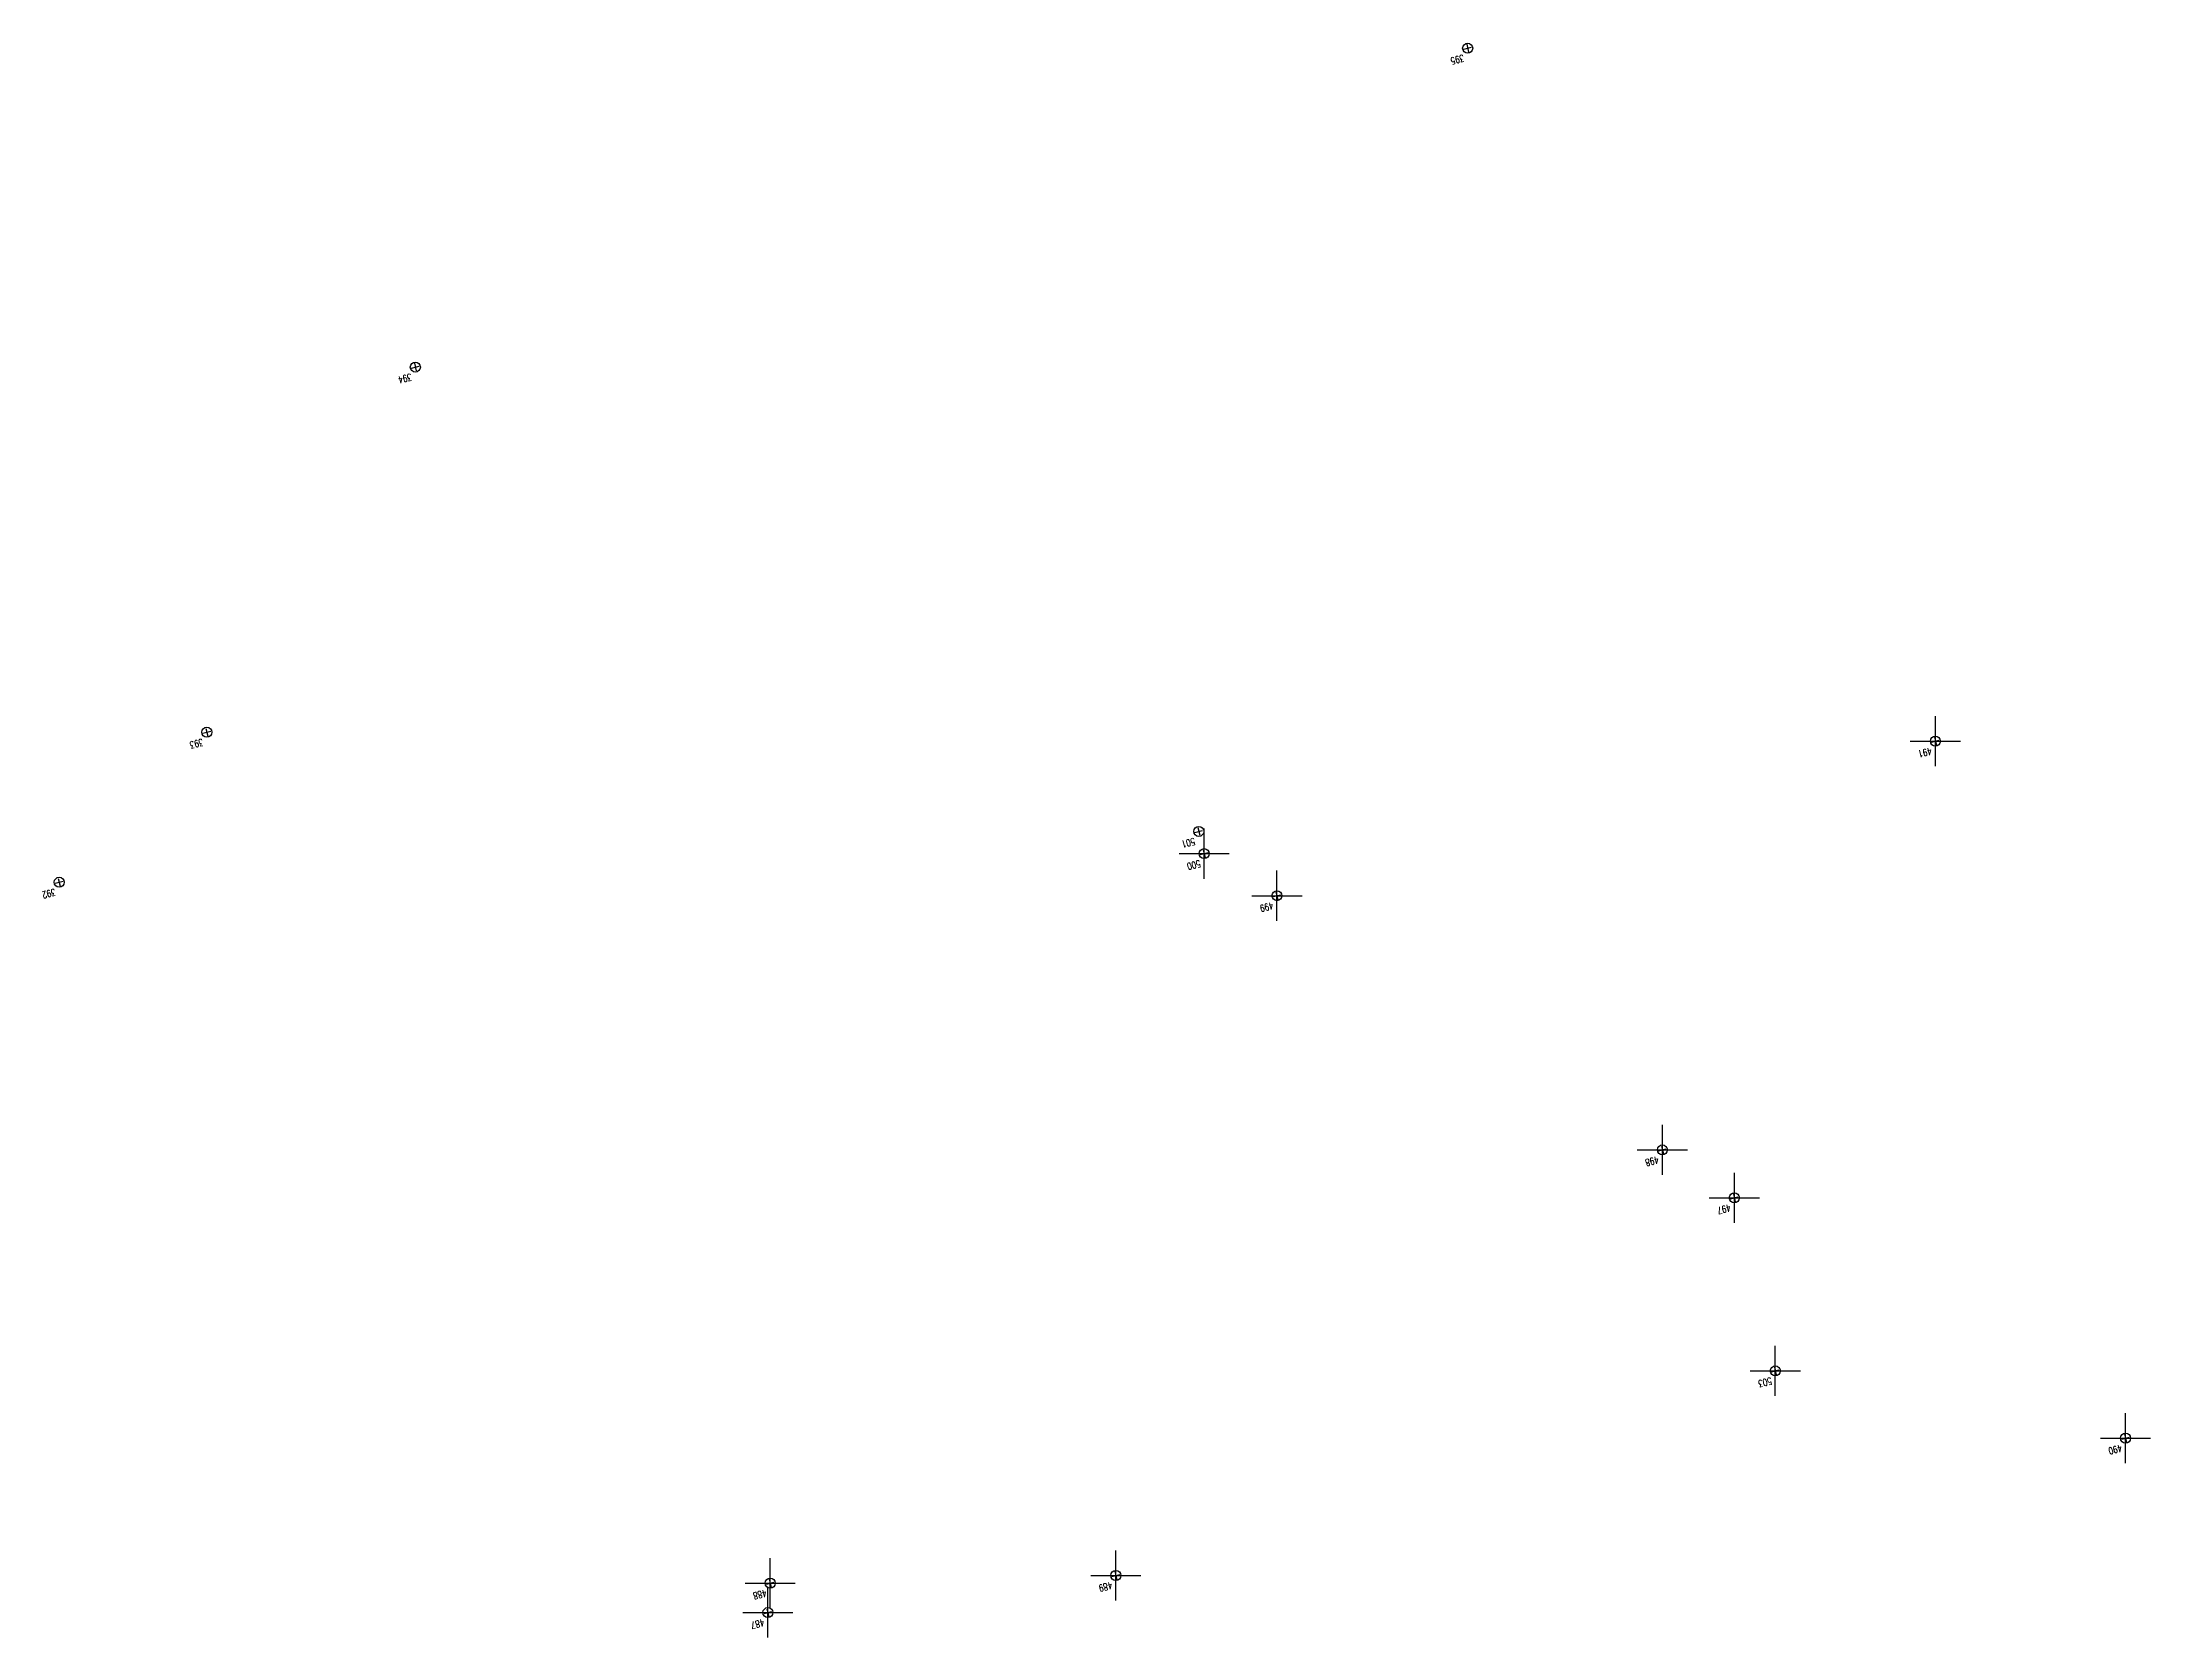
# Model space of a CAD drawing. Header units: metres. Extents: x 4462704 to 4462784, y 5794007 to 5794138.
# Drawn here: x 4462708.08 to 4462729.11, y 5794007.24 to 5794023.16 of the extents above; entities that cross this region are included whole.
import ezdxf
from ezdxf.enums import TextEntityAlignment as Align

# ---------------------------------------------------------------- set-up
doc = ezdxf.new("R2010")
doc.units = ezdxf.units.M
doc.header["$PDMODE"] = 2
doc.header["$PDSIZE"] = 0.25
doc.layers.add('Keramik Pl.1', color=60, linetype='Continuous')
doc.styles.add('ROMANS', font='ROMANS.shx', dxfattribs={"width": 0.75})

# ---------------------------------------------------------------- blocks, each defined once
blk = doc.blocks.new('MESSPUNKT')
for p, q in [((0.04, 0), (-0.04, 0)), ((0, -0.04), (0, 0.04))]:
    blk.add_line(p, q)
blk.add_circle((0, 0), 0.05)
at = {"style": 'ROMANS', "width": 0.75, "flags": 1}
for tag, p in [('STANDPUNKT', (-0.06, -0.05)), ('MESSWERT', (-0.06, 0.05)), ('KOORDINATEN', (-0.06, -0.15))]:
    blk.add_attdef(tag, text='', height=0.07, dxfattribs=at).set_placement(p, align=Align.RIGHT)
at = {"style": 'ROMANS', "width": 0.75}
for tag, p in [('NUMMER', (0.06, 0.05)), ('INFO', (0.06, -0.15))]:
    blk.add_attdef(tag, p, '', height=0.07, dxfattribs=at)

msp = doc.modelspace()

# ---------------------------------------------------------------- linework, layer by layer
at = {"layer": 'Keramik Pl.1'}
for p in [(4462726.966496411, 5794016.182340416, 52.7739), (4462726.966496411, 5794016.182340416, 52.7739), (4462719.672177938, 5794015.059646593, 52.79099999999999), (4462719.672177938, 5794015.059646593, 52.79099999999999), (4462720.398504079, 5794014.639995265, 52.77989999999999), (4462720.398504079, 5794014.639995265, 52.77989999999999), (4462724.243173419, 5794012.102321191, 52.73279999999999), (4462724.243173419, 5794012.102321191, 52.73279999999999), (4462724.9612081, 5794011.623826836, 52.737), (4462724.9612081, 5794011.623826836, 52.737), (4462725.370123132, 5794009.896030703, 52.7561), (4462725.370123132, 5794009.896030703, 52.7561), (4462728.864009776, 5794009.224690811, 52.7622), (4462728.864009776, 5794009.224690811, 52.7622), (4462715.343083748, 5794007.777726039, 52.7956), (4462715.343083748, 5794007.777726039, 52.7956), (4462718.790708328, 5794007.854360599, 52.7876), (4462718.790708328, 5794007.854360599, 52.7876), (4462715.320203517, 5794007.483888508, 52.7795), (4462715.320203517, 5794007.483888508, 52.7795)]:
    msp.add_point(p, dxfattribs=at)

# ---------------------------------------------------------------- block references
ref = msp.add_blockref('MESSPUNKT', (4462722.300802807, 5794023.099152645, 52.742), dxfattribs=dict(at, rotation=194.2283887535801))
ref.add_attrib('NUMMER', '395', (4462722.25493277, 5794023.035939199, 52.742), dxfattribs={"layer": '0', "color": 0, "height": 0.07, "rotation": 194.2283887226185, "style": 'ROMANS', "width": 0.75})
ref = msp.add_blockref('MESSPUNKT', (4462722.300802807, 5794023.099152645, 52.742), dxfattribs=dict(at, rotation=194.2283887535801))
ref.add_attrib('NUMMER', '395', (4462722.25493277, 5794023.035939199, 52.742), dxfattribs={"layer": '0', "color": 0, "height": 0.07, "rotation": 194.2283887226185, "style": 'ROMANS', "width": 0.75})
ref = msp.add_blockref('MESSPUNKT', (4462711.802519617, 5794019.916058228, 52.7467), dxfattribs=dict(at, rotation=194.2283887535801))
ref.add_attrib('NUMMER', '394', (4462711.756649581, 5794019.852844782, 52.7467), dxfattribs={"layer": '0', "color": 0, "height": 0.07, "rotation": 194.2283887226185, "style": 'ROMANS', "width": 0.75})
ref = msp.add_blockref('MESSPUNKT', (4462711.802519617, 5794019.916058228, 52.7467), dxfattribs=dict(at, rotation=194.2283887535801))
ref.add_attrib('NUMMER', '394', (4462711.756649581, 5794019.852844782, 52.7467), dxfattribs={"layer": '0', "color": 0, "height": 0.07, "rotation": 194.2283887226185, "style": 'ROMANS', "width": 0.75})
ref = msp.add_blockref('MESSPUNKT', (4462709.722497942, 5794016.271100637, 52.7359), dxfattribs=dict(at, rotation=194.2283887535801))
ref.add_attrib('NUMMER', '393', (4462709.676627905, 5794016.207887191, 52.7359), dxfattribs={"layer": '0', "color": 0, "height": 0.07, "rotation": 194.2283887226185, "style": 'ROMANS', "width": 0.75})
ref = msp.add_blockref('MESSPUNKT', (4462709.722497942, 5794016.271100637, 52.7359), dxfattribs=dict(at, rotation=194.2283887535801))
ref.add_attrib('NUMMER', '393', (4462709.676627905, 5794016.207887191, 52.7359), dxfattribs={"layer": '0', "color": 0, "height": 0.07, "rotation": 194.2283887226185, "style": 'ROMANS', "width": 0.75})
ref = msp.add_blockref('MESSPUNKT', (4462726.966496411, 5794016.182340416, 52.7739), dxfattribs=dict(at, rotation=194.2283887535801))
ref.add_attrib('NUMMER', '491', (4462726.920626375, 5794016.11912697, 52.7739), dxfattribs={"layer": '0', "color": 0, "height": 0.07, "rotation": 194.2283887226185, "style": 'ROMANS', "width": 0.75})
ref = msp.add_blockref('MESSPUNKT', (4462726.966496411, 5794016.182340416, 52.7739), dxfattribs=dict(at, rotation=194.2283887535801))
ref.add_attrib('NUMMER', '491', (4462726.920626375, 5794016.11912697, 52.7739), dxfattribs={"layer": '0', "color": 0, "height": 0.07, "rotation": 194.2283887226185, "style": 'ROMANS', "width": 0.75})
ref = msp.add_blockref('MESSPUNKT', (4462719.61795548, 5794015.281216323, 52.77619999999999), dxfattribs=dict(at, rotation=194.2283887535801))
ref.add_attrib('NUMMER', '501', (4462719.572085443, 5794015.218002876, 52.77619999999999), dxfattribs={"layer": '0', "color": 0, "height": 0.07, "rotation": 194.2283887226185, "style": 'ROMANS', "width": 0.75})
ref = msp.add_blockref('MESSPUNKT', (4462719.61795548, 5794015.281216323, 52.77619999999999), dxfattribs=dict(at, rotation=194.2283887535801))
ref.add_attrib('NUMMER', '501', (4462719.572085443, 5794015.218002876, 52.77619999999999), dxfattribs={"layer": '0', "color": 0, "height": 0.07, "rotation": 194.2283887226185, "style": 'ROMANS', "width": 0.75})
ref = msp.add_blockref('MESSPUNKT', (4462719.672177938, 5794015.059646593, 52.79099999999999), dxfattribs=dict(at, rotation=194.2283887535801))
ref.add_attrib('NUMMER', '500', (4462719.626307901, 5794014.996433147, 52.79099999999999), dxfattribs={"layer": '0', "color": 0, "height": 0.07, "rotation": 194.2283887226185, "style": 'ROMANS', "width": 0.75})
ref = msp.add_blockref('MESSPUNKT', (4462719.672177938, 5794015.059646593, 52.79099999999999), dxfattribs=dict(at, rotation=194.2283887535801))
ref.add_attrib('NUMMER', '500', (4462719.626307901, 5794014.996433147, 52.79099999999999), dxfattribs={"layer": '0', "color": 0, "height": 0.07, "rotation": 194.2283887226185, "style": 'ROMANS', "width": 0.75})
ref = msp.add_blockref('MESSPUNKT', (4462708.249933926, 5794014.774244494, 52.7661), dxfattribs=dict(at, rotation=194.2283887535801))
ref.add_attrib('NUMMER', '392', (4462708.204063889, 5794014.711031049, 52.7661), dxfattribs={"layer": '0', "color": 0, "height": 0.07, "rotation": 194.2283887226185, "style": 'ROMANS', "width": 0.75})
ref = msp.add_blockref('MESSPUNKT', (4462708.249933926, 5794014.774244494, 52.7661), dxfattribs=dict(at, rotation=194.2283887535801))
ref.add_attrib('NUMMER', '392', (4462708.204063889, 5794014.711031049, 52.7661), dxfattribs={"layer": '0', "color": 0, "height": 0.07, "rotation": 194.2283887226185, "style": 'ROMANS', "width": 0.75})
ref = msp.add_blockref('MESSPUNKT', (4462720.398504079, 5794014.639995265, 52.77989999999999), dxfattribs=dict(at, rotation=194.2283887535801))
ref.add_attrib('NUMMER', '499', (4462720.352634041, 5794014.576781819, 52.77989999999999), dxfattribs={"layer": '0', "color": 0, "height": 0.07, "rotation": 194.2283887226185, "style": 'ROMANS', "width": 0.75})
ref = msp.add_blockref('MESSPUNKT', (4462720.398504079, 5794014.639995265, 52.77989999999999), dxfattribs=dict(at, rotation=194.2283887535801))
ref.add_attrib('NUMMER', '499', (4462720.352634041, 5794014.576781819, 52.77989999999999), dxfattribs={"layer": '0', "color": 0, "height": 0.07, "rotation": 194.2283887226185, "style": 'ROMANS', "width": 0.75})
ref = msp.add_blockref('MESSPUNKT', (4462724.243173419, 5794012.102321191, 52.73279999999999), dxfattribs=dict(at, rotation=194.2283887535801))
ref.add_attrib('NUMMER', '498', (4462724.197303382, 5794012.039107744, 52.73279999999999), dxfattribs={"layer": '0', "color": 0, "height": 0.07, "rotation": 194.2283887226185, "style": 'ROMANS', "width": 0.75})
ref = msp.add_blockref('MESSPUNKT', (4462724.243173419, 5794012.102321191, 52.73279999999999), dxfattribs=dict(at, rotation=194.2283887535801))
ref.add_attrib('NUMMER', '498', (4462724.197303382, 5794012.039107744, 52.73279999999999), dxfattribs={"layer": '0', "color": 0, "height": 0.07, "rotation": 194.2283887226185, "style": 'ROMANS', "width": 0.75})
ref = msp.add_blockref('MESSPUNKT', (4462724.9612081, 5794011.623826836, 52.737), dxfattribs=dict(at, rotation=194.2283887535801))
ref.add_attrib('NUMMER', '497', (4462724.915338063, 5794011.56061339, 52.737), dxfattribs={"layer": '0', "color": 0, "height": 0.07, "rotation": 194.2283887226185, "style": 'ROMANS', "width": 0.75})
ref = msp.add_blockref('MESSPUNKT', (4462724.9612081, 5794011.623826836, 52.737), dxfattribs=dict(at, rotation=194.2283887535801))
ref.add_attrib('NUMMER', '497', (4462724.915338063, 5794011.56061339, 52.737), dxfattribs={"layer": '0', "color": 0, "height": 0.07, "rotation": 194.2283887226185, "style": 'ROMANS', "width": 0.75})
ref = msp.add_blockref('MESSPUNKT', (4462725.370123132, 5794009.896030703, 52.7561), dxfattribs=dict(at, rotation=194.2283887535801))
ref.add_attrib('NUMMER', '503', (4462725.324253096, 5794009.832817256, 52.7561), dxfattribs={"layer": '0', "color": 0, "height": 0.07, "rotation": 194.2283887226185, "style": 'ROMANS', "width": 0.75})
ref = msp.add_blockref('MESSPUNKT', (4462725.370123132, 5794009.896030703, 52.7561), dxfattribs=dict(at, rotation=194.2283887535801))
ref.add_attrib('NUMMER', '503', (4462725.324253096, 5794009.832817256, 52.7561), dxfattribs={"layer": '0', "color": 0, "height": 0.07, "rotation": 194.2283887226185, "style": 'ROMANS', "width": 0.75})
ref = msp.add_blockref('MESSPUNKT', (4462728.864009776, 5794009.224690811, 52.7622), dxfattribs=dict(at, rotation=194.2283887535801))
ref.add_attrib('NUMMER', '490', (4462728.818139741, 5794009.161477365, 52.7622), dxfattribs={"layer": '0', "color": 0, "height": 0.07, "rotation": 194.2283887226185, "style": 'ROMANS', "width": 0.75})
ref = msp.add_blockref('MESSPUNKT', (4462728.864009776, 5794009.224690811, 52.7622), dxfattribs=dict(at, rotation=194.2283887535801))
ref.add_attrib('NUMMER', '490', (4462728.818139741, 5794009.161477365, 52.7622), dxfattribs={"layer": '0', "color": 0, "height": 0.07, "rotation": 194.2283887226185, "style": 'ROMANS', "width": 0.75})
ref = msp.add_blockref('MESSPUNKT', (4462715.343083748, 5794007.777726039, 52.7956), dxfattribs=dict(at, rotation=194.2283887535801))
ref.add_attrib('NUMMER', '488', (4462715.297213712, 5794007.714512592, 52.7956), dxfattribs={"layer": '0', "color": 0, "height": 0.07, "rotation": 194.2283887226185, "style": 'ROMANS', "width": 0.75})
ref = msp.add_blockref('MESSPUNKT', (4462715.343083748, 5794007.777726039, 52.7956), dxfattribs=dict(at, rotation=194.2283887535801))
ref.add_attrib('NUMMER', '488', (4462715.297213712, 5794007.714512592, 52.7956), dxfattribs={"layer": '0', "color": 0, "height": 0.07, "rotation": 194.2283887226185, "style": 'ROMANS', "width": 0.75})
ref = msp.add_blockref('MESSPUNKT', (4462718.790708328, 5794007.854360599, 52.7876), dxfattribs=dict(at, rotation=194.2283887535801))
ref.add_attrib('NUMMER', '489', (4462718.744838292, 5794007.791147154, 52.7876), dxfattribs={"layer": '0', "color": 0, "height": 0.07, "rotation": 194.2283887226185, "style": 'ROMANS', "width": 0.75})
ref = msp.add_blockref('MESSPUNKT', (4462718.790708328, 5794007.854360599, 52.7876), dxfattribs=dict(at, rotation=194.2283887535801))
ref.add_attrib('NUMMER', '489', (4462718.744838292, 5794007.791147154, 52.7876), dxfattribs={"layer": '0', "color": 0, "height": 0.07, "rotation": 194.2283887226185, "style": 'ROMANS', "width": 0.75})
ref = msp.add_blockref('MESSPUNKT', (4462715.320203517, 5794007.483888508, 52.7795), dxfattribs=dict(at, rotation=194.2283887535801))
ref.add_attrib('NUMMER', '487', (4462715.27433348, 5794007.420675061, 52.7795), dxfattribs={"layer": '0', "color": 0, "height": 0.07, "rotation": 194.2283887226185, "style": 'ROMANS', "width": 0.75})
ref = msp.add_blockref('MESSPUNKT', (4462715.320203517, 5794007.483888508, 52.7795), dxfattribs=dict(at, rotation=194.2283887535801))
ref.add_attrib('NUMMER', '487', (4462715.27433348, 5794007.420675061, 52.7795), dxfattribs={"layer": '0', "color": 0, "height": 0.07, "rotation": 194.2283887226185, "style": 'ROMANS', "width": 0.75})

doc.saveas('drawing.dxf')
